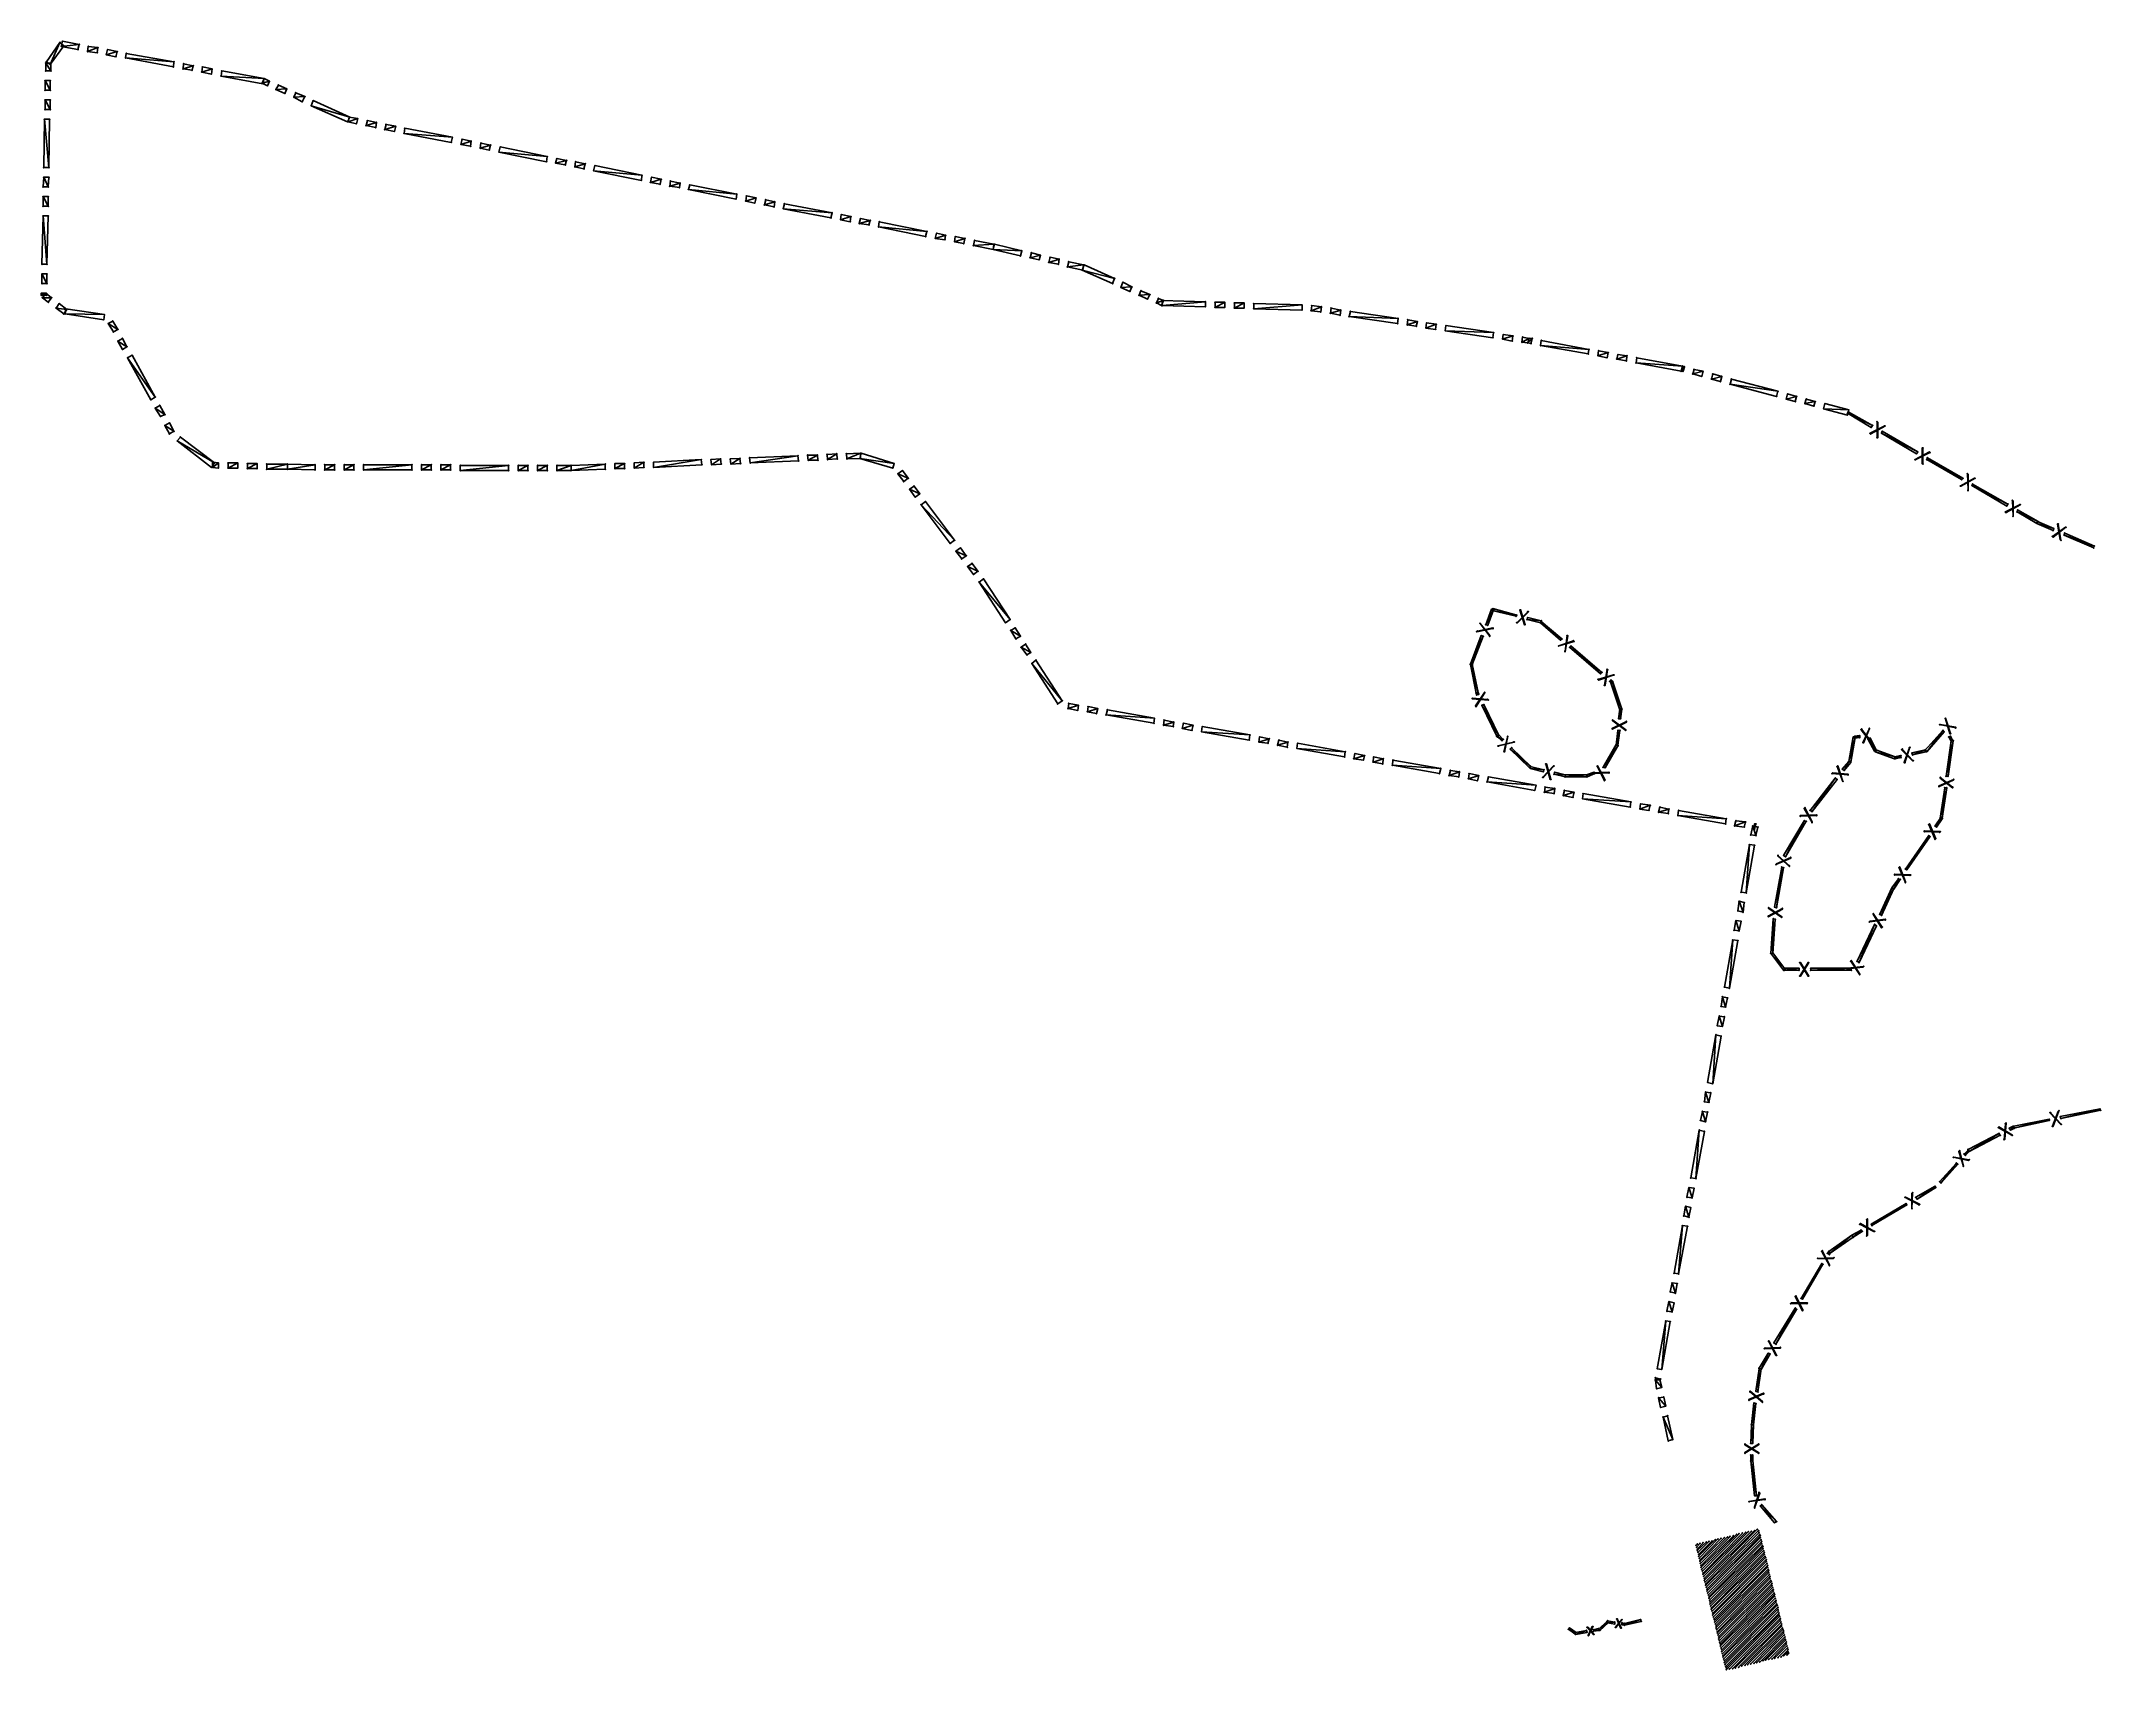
# Model space of a CAD drawing. Header units: feet. Extents: x 676 to 3871, y 242 to 2768.
import ezdxf

# ---------------------------------------------------------------- set-up
doc = ezdxf.new("R2010")
doc.units = ezdxf.units.FT
for name, color, linetype in [('BUFFER_BORING', 3, 'Continuous'), ('CLEARING_LIMITS', 4, 'Continuous'), ('SANITARY_CLEAR_ZONE', 6, 'Continuous'), ('STAKE_NODES', 2, 'Continuous')]:
    doc.layers.add(name, color=color, linetype=linetype)

msp = doc.modelspace()

# ---------------------------------------------------------------- linework, layer by layer
at = {"layer": 'BUFFER_BORING'}
for p, q in [((3250, 407), (3292, 448)), ((3251, 401), (3301, 450)), ((3251, 404), (3296, 449)), ((3252, 398), (3306, 452)), ((3253, 395), (3310, 453)), ((3254, 390), (3320, 455)), ((3254, 392), (3315, 454)), ((3255, 387), (3324, 456)), ((3256, 381), (3334, 458)), ((3256, 384), (3329, 457)), ((3257, 378), (3338, 460)), ((3258, 375), (3340, 458)), ((3258, 373), (3341, 455)), ((3259, 370), (3342, 452)), ((3260, 367), (3343, 450)), ((3243, 435), (3245, 437)), ((3244, 432), (3249, 438)), ((3245, 427), (3259, 440)), ((3245, 429), (3254, 439)), ((3246, 424), (3263, 441)), ((3247, 418), (3273, 444)), ((3247, 421), (3268, 442)), ((3248, 415), (3277, 445)), ((3249, 410), (3287, 447)), ((3249, 412), (3282, 446)), ((3260, 364), (3343, 447)), ((3261, 361), (3344, 444)), ((3262, 358), (3345, 441)), ((3263, 355), (3345, 438)), ((3263, 353), (3346, 435)), ((3264, 350), (3347, 433)), ((3265, 347), (3347, 430)), ((3265, 344), (3348, 427)), ((3266, 341), (3349, 424)), ((3267, 338), (3349, 421)), ((3267, 336), (3350, 418)), ((3268, 333), (3351, 416)), ((3269, 330), (3352, 413)), ((3269, 327), (3352, 410)), ((3270, 324), (3353, 407)), ((3271, 321), (3354, 404)), ((3272, 319), (3354, 401)), ((3272, 316), (3355, 398)), ((3273, 313), (3356, 396)), ((3274, 310), (3356, 393)), ((3274, 307), (3357, 390)), ((3275, 304), (3358, 387)), ((3276, 301), (3358, 384)), ((3276, 299), (3359, 381)), ((3277, 296), (3360, 379)), ((3278, 293), (3361, 376)), ((3278, 290), (3361, 373)), ((3279, 287), (3362, 370)), ((3280, 284), (3363, 367)), ((3281, 282), (3363, 364)), ((3281, 279), (3364, 361)), ((3282, 276), (3365, 359)), ((3283, 273), (3365, 356)), ((3283, 270), (3366, 353)), ((3284, 267), (3367, 350)), ((3285, 264), (3367, 347)), ((3285, 262), (3368, 344)), ((3286, 259), (3369, 342)), ((3287, 256), (3370, 339)), ((3287, 253), (3370, 336)), ((3288, 250), (3371, 333)), ((3289, 247), (3372, 330)), ((3290, 245), (3372, 327)), ((3290, 242), (3373, 325)), ((3295, 243), (3374, 322)), ((3300, 244), (3374, 319)), ((3304, 245), (3375, 316)), ((3309, 246), (3376, 313)), ((3314, 248), (3376, 310)), ((3319, 249), (3377, 307)), ((3323, 250), (3378, 305)), ((3328, 251), (3379, 302)), ((3333, 252), (3379, 299)), ((3337, 253), (3380, 296)), ((3342, 254), (3381, 293)), ((3347, 256), (3381, 290)), ((3351, 257), (3382, 288)), ((3356, 258), (3383, 285)), ((3361, 259), (3383, 282)), ((3365, 260), (3384, 279)), ((3370, 261), (3385, 276)), ((3375, 262), (3386, 273)), ((3379, 264), (3386, 270)), ((3384, 265), (3387, 268))]:
    msp.add_line(p, q, dxfattribs=at)
at = {"layer": 'CLEARING_LIMITS'}
msp.add_line((3480, 2196), (3478, 2188), dxfattribs=at)
for points in [[(684, 2736), (690, 2732), (705, 2766), (684, 2736)], [(690, 2732), (705, 2766), (711, 2761), (690, 2732)], [(709, 2768), (707, 2760), (735, 2763), (709, 2768)], [(707, 2760), (735, 2763), (733, 2755), (707, 2760)], [(749, 2760), (748, 2752), (764, 2758), (749, 2760)], [(748, 2752), (764, 2758), (763, 2750), (748, 2752)], [(779, 2755), (777, 2747), (794, 2752), (779, 2755)], [(777, 2747), (794, 2752), (792, 2744), (777, 2747)], [(808, 2749), (807, 2742), (882, 2736), (808, 2749)], [(683, 2722), (691, 2722), (683, 2734), (683, 2722)], [(691, 2722), (683, 2734), (691, 2734), (691, 2722)], [(807, 2742), (882, 2736), (881, 2728), (807, 2742)], [(897, 2733), (896, 2725), (912, 2730), (897, 2733)], [(896, 2725), (912, 2730), (910, 2723), (896, 2725)], [(926, 2728), (925, 2720), (941, 2725), (926, 2728)], [(925, 2720), (941, 2725), (940, 2717), (925, 2720)], [(956, 2722), (955, 2714), (1022, 2710), (956, 2722)], [(682, 2692), (690, 2692), (682, 2707), (682, 2692)], [(690, 2692), (682, 2707), (690, 2707), (690, 2692)], [(955, 2714), (1022, 2710), (1020, 2702), (955, 2714)], [(1022, 2710), (1019, 2703), (1030, 2706), (1022, 2710)], [(1019, 2703), (1030, 2706), (1027, 2699), (1019, 2703)], [(1044, 2700), (1040, 2693), (1057, 2694), (1044, 2700)], [(1040, 2693), (1057, 2694), (1054, 2687), (1040, 2693)], [(1071, 2688), (1068, 2681), (1085, 2682), (1071, 2688)], [(682, 2662), (690, 2662), (682, 2677), (682, 2662)], [(690, 2662), (682, 2677), (690, 2677), (690, 2662)], [(1068, 2681), (1085, 2682), (1081, 2674), (1068, 2681)], [(1098, 2676), (1095, 2668), (1155, 2650), (1098, 2676)], [(1095, 2668), (1155, 2650), (1151, 2643), (1095, 2668)], [(680, 2572), (688, 2572), (681, 2647), (680, 2572)], [(688, 2572), (681, 2647), (689, 2647), (688, 2572)], [(1154, 2650), (1152, 2643), (1167, 2648), (1154, 2650)], [(1152, 2643), (1167, 2648), (1165, 2640), (1152, 2643)], [(1182, 2645), (1180, 2637), (1196, 2642), (1182, 2645)], [(1180, 2637), (1196, 2642), (1195, 2634), (1180, 2637)], [(1211, 2639), (1209, 2631), (1226, 2636), (1211, 2639)], [(1209, 2631), (1226, 2636), (1224, 2628), (1209, 2631)], [(1240, 2633), (1239, 2625), (1314, 2619), (1240, 2633)], [(1239, 2625), (1314, 2619), (1312, 2611), (1239, 2625)], [(1329, 2616), (1327, 2608), (1343, 2613), (1329, 2616)], [(1327, 2608), (1343, 2613), (1342, 2605), (1327, 2608)], [(1358, 2610), (1357, 2602), (1373, 2607), (1358, 2610)], [(1357, 2602), (1373, 2607), (1371, 2599), (1357, 2602)], [(1388, 2604), (1386, 2596), (1461, 2589), (1388, 2604)], [(1386, 2596), (1461, 2589), (1460, 2581), (1386, 2596)], [(679, 2542), (687, 2542), (680, 2557), (679, 2542)], [(687, 2542), (680, 2557), (688, 2557), (687, 2542)], [(1476, 2586), (1474, 2579), (1491, 2583), (1476, 2586)], [(1474, 2579), (1491, 2583), (1489, 2576), (1474, 2579)], [(1505, 2581), (1504, 2573), (1520, 2578), (1505, 2581)], [(1504, 2573), (1520, 2578), (1518, 2570), (1504, 2573)], [(1535, 2575), (1533, 2567), (1608, 2560), (1535, 2575)], [(1533, 2567), (1608, 2560), (1607, 2552), (1533, 2567)], [(1623, 2557), (1621, 2549), (1638, 2554), (1623, 2557)], [(679, 2512), (687, 2512), (679, 2527), (679, 2512)], [(687, 2512), (679, 2527), (687, 2527), (687, 2512)], [(1621, 2549), (1638, 2554), (1636, 2546), (1621, 2549)], [(1652, 2551), (1651, 2543), (1667, 2548), (1652, 2551)], [(1651, 2543), (1667, 2548), (1666, 2541), (1651, 2543)], [(1682, 2545), (1680, 2538), (1755, 2531), (1682, 2545)], [(1680, 2538), (1755, 2531), (1754, 2523), (1680, 2538)], [(1770, 2528), (1769, 2520), (1785, 2525), (1770, 2528)], [(1769, 2520), (1785, 2525), (1783, 2517), (1769, 2520)], [(677, 2422), (685, 2422), (679, 2497), (677, 2422)], [(685, 2422), (679, 2497), (687, 2497), (685, 2422)], [(1800, 2522), (1798, 2514), (1814, 2519), (1800, 2522)], [(1798, 2514), (1814, 2519), (1813, 2511), (1798, 2514)], [(1829, 2516), (1827, 2508), (1903, 2502), (1829, 2516)], [(1827, 2508), (1903, 2502), (1901, 2494), (1827, 2508)], [(1917, 2499), (1916, 2491), (1932, 2496), (1917, 2499)], [(1916, 2491), (1932, 2496), (1931, 2488), (1916, 2491)], [(1947, 2493), (1945, 2485), (1962, 2490), (1947, 2493)], [(1945, 2485), (1962, 2490), (1960, 2483), (1945, 2485)], [(1976, 2488), (1975, 2480), (2050, 2473), (1976, 2488)], [(1975, 2480), (2050, 2473), (2048, 2465), (1975, 2480)], [(2065, 2470), (2063, 2462), (2079, 2467), (2065, 2470)], [(2063, 2462), (2079, 2467), (2078, 2460), (2063, 2462)], [(2094, 2465), (2093, 2457), (2109, 2462), (2094, 2465)], [(2093, 2457), (2109, 2462), (2107, 2454), (2093, 2457)], [(2124, 2459), (2122, 2451), (2154, 2453), (2124, 2459)], [(2122, 2451), (2154, 2453), (2153, 2445), (2122, 2451)], [(2155, 2453), (2153, 2445), (2197, 2443), (2155, 2453)], [(2153, 2445), (2197, 2443), (2195, 2435), (2153, 2445)], [(2212, 2440), (2210, 2432), (2226, 2436), (2212, 2440)], [(2210, 2432), (2226, 2436), (2224, 2429), (2210, 2432)], [(2241, 2433), (2239, 2425), (2255, 2430), (2241, 2433)], [(2239, 2425), (2255, 2430), (2254, 2422), (2239, 2425)], [(677, 2392), (685, 2392), (677, 2407), (677, 2392)], [(685, 2392), (677, 2407), (685, 2407), (685, 2392)], [(2270, 2426), (2268, 2418), (2293, 2421), (2270, 2426)], [(2268, 2418), (2293, 2421), (2292, 2413), (2268, 2418)], [(2294, 2421), (2291, 2413), (2341, 2400), (2294, 2421)], [(2291, 2413), (2341, 2400), (2338, 2392), (2291, 2413)], [(676, 2374), (684, 2374), (676, 2377), (676, 2374)], [(684, 2374), (676, 2377), (684, 2377), (684, 2374)], [(692, 2370), (678, 2370), (683, 2377), (692, 2370)], [(687, 2363), (692, 2370), (678, 2370), (687, 2363)], [(2354, 2394), (2351, 2386), (2368, 2387), (2354, 2394)], [(2351, 2386), (2368, 2387), (2365, 2380), (2351, 2386)], [(2382, 2381), (2379, 2374), (2396, 2375), (2382, 2381)], [(2379, 2374), (2396, 2375), (2392, 2368), (2379, 2374)], [(2409, 2369), (2406, 2362), (2417, 2366), (2409, 2369)], [(2406, 2362), (2417, 2366), (2414, 2358), (2406, 2362)], [(2415, 2366), (2415, 2358), (2482, 2364), (2415, 2366)], [(716, 2352), (699, 2354), (704, 2361), (716, 2352)], [(711, 2345), (716, 2352), (699, 2354), (711, 2345)], [(774, 2344), (713, 2345), (714, 2353), (774, 2344)], [(773, 2336), (774, 2344), (713, 2345), (773, 2336)], [(795, 2321), (780, 2330), (787, 2334), (795, 2321)], [(2415, 2358), (2482, 2364), (2482, 2356), (2415, 2358)], [(2497, 2363), (2497, 2355), (2512, 2363), (2497, 2363)], [(2497, 2355), (2512, 2363), (2512, 2355), (2497, 2355)], [(2527, 2362), (2527, 2354), (2542, 2362), (2527, 2362)], [(2527, 2354), (2542, 2362), (2542, 2354), (2527, 2354)], [(2557, 2361), (2557, 2353), (2632, 2359), (2557, 2361)], [(2557, 2353), (2632, 2359), (2632, 2351), (2557, 2353)], [(2647, 2358), (2646, 2350), (2662, 2356), (2647, 2358)], [(2646, 2350), (2662, 2356), (2661, 2348), (2646, 2350)], [(2677, 2354), (2676, 2346), (2692, 2351), (2677, 2354)], [(2676, 2346), (2692, 2351), (2691, 2343), (2676, 2346)], [(2707, 2349), (2705, 2341), (2781, 2338), (2707, 2349)], [(2705, 2341), (2781, 2338), (2780, 2330), (2705, 2341)], [(2796, 2336), (2795, 2328), (2811, 2333), (2796, 2336)], [(2795, 2328), (2811, 2333), (2809, 2326), (2795, 2328)], [(788, 2317), (795, 2321), (780, 2330), (788, 2317)], [(809, 2294), (795, 2303), (802, 2307), (809, 2294)], [(802, 2290), (809, 2294), (795, 2303), (802, 2290)], [(2825, 2331), (2824, 2323), (2840, 2329), (2825, 2331)], [(2824, 2323), (2840, 2329), (2839, 2321), (2824, 2323)], [(2855, 2327), (2854, 2319), (2929, 2316), (2855, 2327)], [(2854, 2319), (2929, 2316), (2928, 2308), (2854, 2319)], [(2944, 2313), (2943, 2306), (2959, 2311), (2944, 2313)], [(2943, 2306), (2959, 2311), (2958, 2303), (2943, 2306)], [(2974, 2309), (2973, 2301), (2984, 2307), (2974, 2309)], [(2973, 2301), (2984, 2307), (2982, 2300), (2973, 2301)], [(2984, 2307), (2982, 2300), (2989, 2307), (2984, 2307)], [(2982, 2300), (2989, 2307), (2987, 2299), (2982, 2300)], [(3003, 2304), (3002, 2296), (3077, 2290), (3003, 2304)], [(853, 2216), (810, 2277), (817, 2281), (853, 2216)], [(846, 2212), (853, 2216), (810, 2277), (846, 2212)], [(3002, 2296), (3077, 2290), (3076, 2283), (3002, 2296)], [(3092, 2288), (3091, 2280), (3107, 2285), (3092, 2288)], [(3091, 2280), (3107, 2285), (3105, 2277), (3091, 2280)], [(3122, 2282), (3120, 2275), (3136, 2280), (3122, 2282)], [(3120, 2275), (3136, 2280), (3135, 2272), (3120, 2275)], [(3151, 2277), (3150, 2269), (3222, 2264), (3151, 2277)], [(3150, 2269), (3222, 2264), (3220, 2256), (3150, 2269)], [(3222, 2264), (3220, 2256), (3225, 2263), (3222, 2264)], [(3220, 2256), (3225, 2263), (3223, 2256), (3220, 2256)], [(3240, 2259), (3238, 2252), (3254, 2256), (3240, 2259)], [(3238, 2252), (3254, 2256), (3252, 2248), (3238, 2252)], [(3269, 2252), (3267, 2244), (3283, 2248), (3269, 2252)], [(3267, 2244), (3283, 2248), (3281, 2240), (3267, 2244)], [(3298, 2244), (3296, 2236), (3370, 2225), (3298, 2244)], [(3296, 2236), (3370, 2225), (3368, 2217), (3296, 2236)], [(3385, 2221), (3383, 2213), (3399, 2217), (3385, 2221)], [(3383, 2213), (3399, 2217), (3397, 2209), (3383, 2213)], [(3414, 2213), (3412, 2206), (3428, 2209), (3414, 2213)], [(3412, 2206), (3428, 2209), (3426, 2202), (3412, 2206)], [(3443, 2206), (3441, 2198), (3480, 2196), (3443, 2206)], [(868, 2189), (853, 2199), (860, 2203), (868, 2189)], [(861, 2186), (868, 2189), (853, 2199), (861, 2186)], [(882, 2163), (868, 2172), (875, 2176), (882, 2163)], [(3441, 2198), (3480, 2196), (3478, 2188), (3441, 2198)], [(875, 2159), (882, 2163), (868, 2172), (875, 2159)], [(945, 2114), (887, 2148), (892, 2154), (945, 2114)], [(940, 2107), (945, 2114), (887, 2148), (940, 2107)], [(951, 2114), (942, 2107), (942, 2115), (951, 2114)], [(951, 2106), (951, 2114), (942, 2107), (951, 2106)], [(981, 2106), (981, 2114), (966, 2106), (981, 2106)], [(981, 2114), (966, 2106), (966, 2114), (981, 2114)], [(1011, 2105), (1011, 2113), (996, 2105), (1011, 2105)], [(1011, 2113), (996, 2105), (996, 2113), (1011, 2113)], [(1058, 2104), (1058, 2112), (1026, 2104), (1058, 2104)], [(1058, 2112), (1026, 2104), (1026, 2112), (1058, 2112)], [(1101, 2111), (1058, 2104), (1058, 2112), (1101, 2111)], [(1101, 2103), (1101, 2111), (1058, 2104), (1101, 2103)], [(1131, 2103), (1131, 2111), (1116, 2103), (1131, 2103)], [(1131, 2111), (1116, 2103), (1116, 2111), (1131, 2111)], [(1161, 2103), (1161, 2111), (1146, 2103), (1161, 2103)], [(1161, 2111), (1146, 2103), (1146, 2111), (1161, 2111)], [(1251, 2103), (1251, 2111), (1176, 2103), (1251, 2103)], [(1251, 2111), (1176, 2103), (1176, 2111), (1251, 2111)], [(1281, 2103), (1281, 2111), (1266, 2103), (1281, 2103)], [(1281, 2111), (1266, 2103), (1266, 2111), (1281, 2111)], [(1311, 2103), (1311, 2111), (1296, 2103), (1311, 2103)], [(1311, 2111), (1296, 2103), (1296, 2111), (1311, 2111)], [(1401, 2102), (1401, 2110), (1326, 2102), (1401, 2102)], [(1401, 2110), (1326, 2102), (1326, 2110), (1401, 2110)], [(1431, 2102), (1431, 2110), (1416, 2102), (1431, 2102)], [(1431, 2110), (1416, 2102), (1416, 2110), (1431, 2110)], [(1461, 2102), (1461, 2110), (1446, 2102), (1461, 2102)], [(1461, 2110), (1446, 2102), (1446, 2110), (1461, 2110)], [(1498, 2102), (1498, 2110), (1476, 2102), (1498, 2102)], [(1498, 2110), (1476, 2102), (1476, 2110), (1498, 2110)], [(1551, 2104), (1551, 2112), (1498, 2102), (1551, 2104)], [(1551, 2112), (1498, 2102), (1498, 2110), (1551, 2112)], [(1581, 2105), (1581, 2113), (1566, 2105), (1581, 2105)], [(1581, 2113), (1566, 2105), (1566, 2113), (1581, 2113)], [(1611, 2107), (1611, 2115), (1596, 2106), (1611, 2107)], [(1611, 2115), (1596, 2106), (1596, 2114), (1611, 2115)], [(1701, 2111), (1700, 2119), (1626, 2107), (1701, 2111)], [(1700, 2119), (1626, 2107), (1626, 2115), (1700, 2119)], [(1730, 2120), (1716, 2111), (1715, 2119), (1730, 2120)], [(1731, 2112), (1730, 2120), (1716, 2111), (1731, 2112)], [(1760, 2121), (1746, 2112), (1745, 2120), (1760, 2121)], [(1761, 2113), (1760, 2121), (1746, 2112), (1761, 2113)], [(1850, 2125), (1776, 2114), (1775, 2122), (1850, 2125)], [(1851, 2117), (1850, 2125), (1776, 2114), (1851, 2117)], [(1880, 2126), (1866, 2118), (1865, 2126), (1880, 2126)], [(1881, 2118), (1880, 2126), (1866, 2118), (1881, 2118)], [(1910, 2128), (1896, 2119), (1895, 2127), (1910, 2128)], [(1911, 2120), (1910, 2128), (1896, 2119), (1911, 2120)], [(1947, 2129), (1926, 2120), (1925, 2128), (1947, 2129)], [(1947, 2121), (1947, 2129), (1926, 2120), (1947, 2121)], [(1999, 2113), (1946, 2121), (1948, 2129), (1999, 2113)], [(1997, 2106), (1999, 2113), (1946, 2121), (1997, 2106)], [(2021, 2090), (2005, 2097), (2012, 2102), (2021, 2090)], [(2014, 2085), (2021, 2090), (2005, 2097), (2014, 2085)], [(2039, 2066), (2023, 2073), (2030, 2078), (2039, 2066)], [(2032, 2061), (2039, 2066), (2023, 2073), (2032, 2061)], [(2093, 1994), (2041, 2049), (2048, 2054), (2093, 1994)], [(2086, 1989), (2093, 1994), (2041, 2049), (2086, 1989)], [(2111, 1970), (2095, 1977), (2102, 1982), (2111, 1970)], [(2104, 1965), (2111, 1970), (2095, 1977), (2104, 1965)], [(2129, 1946), (2113, 1953), (2120, 1958), (2129, 1946)], [(2122, 1941), (2129, 1946), (2113, 1953), (2122, 1941)], [(2179, 1871), (2131, 1929), (2138, 1934), (2179, 1871)], [(2172, 1866), (2179, 1871), (2131, 1929), (2172, 1866)], [(2195, 1845), (2180, 1854), (2187, 1858), (2195, 1845)], [(2188, 1841), (2195, 1845), (2180, 1854), (2188, 1841)], [(2211, 1820), (2196, 1828), (2203, 1833), (2211, 1820)], [(2205, 1816), (2211, 1820), (2196, 1828), (2205, 1816)], [(2260, 1745), (2213, 1803), (2219, 1808), (2260, 1745)], [(2253, 1740), (2260, 1745), (2213, 1803), (2253, 1740)], [(2285, 1738), (2269, 1733), (2270, 1741), (2285, 1738)], [(2284, 1730), (2285, 1738), (2269, 1733), (2284, 1730)], [(2315, 1733), (2299, 1728), (2300, 1736), (2315, 1733)], [(2313, 1725), (2315, 1733), (2299, 1728), (2313, 1725)], [(2403, 1718), (2328, 1723), (2330, 1731), (2403, 1718)], [(2402, 1710), (2403, 1718), (2328, 1723), (2402, 1710)], [(2433, 1712), (2417, 1707), (2418, 1715), (2433, 1712)], [(2432, 1705), (2433, 1712), (2417, 1707), (2432, 1705)], [(2463, 1707), (2446, 1702), (2448, 1710), (2463, 1707)], [(2461, 1699), (2463, 1707), (2446, 1702), (2461, 1699)], [(2551, 1692), (2476, 1697), (2477, 1705), (2551, 1692)], [(2550, 1684), (2551, 1692), (2476, 1697), (2550, 1684)], [(2581, 1686), (2565, 1681), (2566, 1689), (2581, 1686)], [(2579, 1679), (2581, 1686), (2565, 1681), (2579, 1679)], [(2610, 1681), (2594, 1676), (2596, 1684), (2610, 1681)], [(2609, 1673), (2610, 1681), (2594, 1676), (2609, 1673)], [(2699, 1666), (2624, 1671), (2625, 1679), (2699, 1666)], [(2698, 1658), (2699, 1666), (2624, 1671), (2698, 1658)], [(2729, 1660), (2712, 1655), (2714, 1663), (2729, 1660)], [(2727, 1653), (2729, 1660), (2712, 1655), (2727, 1653)], [(2758, 1655), (2742, 1650), (2743, 1658), (2758, 1655)], [(2757, 1647), (2758, 1655), (2742, 1650), (2757, 1647)], [(2847, 1640), (2772, 1645), (2773, 1653), (2847, 1640)], [(2845, 1632), (2847, 1640), (2772, 1645), (2845, 1632)], [(2876, 1635), (2860, 1629), (2862, 1637), (2876, 1635)], [(2875, 1627), (2876, 1635), (2860, 1629), (2875, 1627)], [(2906, 1629), (2890, 1624), (2891, 1632), (2906, 1629)], [(2904, 1621), (2906, 1629), (2890, 1624), (2904, 1621)], [(2995, 1614), (2919, 1619), (2921, 1627), (2995, 1614)], [(2993, 1606), (2995, 1614), (2919, 1619), (2993, 1606)], [(3024, 1609), (3008, 1603), (3009, 1611), (3024, 1609)], [(3023, 1601), (3024, 1609), (3008, 1603), (3023, 1601)], [(3054, 1603), (3037, 1598), (3039, 1606), (3054, 1603)], [(3052, 1595), (3054, 1603), (3037, 1598), (3052, 1595)], [(3142, 1588), (3067, 1593), (3068, 1601), (3142, 1588)], [(3141, 1580), (3142, 1588), (3067, 1593), (3141, 1580)], [(3172, 1583), (3156, 1577), (3157, 1585), (3172, 1583)], [(3170, 1575), (3172, 1583), (3156, 1577), (3170, 1575)], [(3201, 1577), (3185, 1572), (3187, 1580), (3201, 1577)], [(3200, 1570), (3201, 1577), (3185, 1572), (3200, 1570)], [(3290, 1562), (3215, 1567), (3216, 1575), (3290, 1562)], [(3289, 1554), (3290, 1562), (3215, 1567), (3289, 1554)], [(3320, 1557), (3303, 1551), (3305, 1559), (3320, 1557)], [(3318, 1549), (3320, 1557), (3303, 1551), (3318, 1549)], [(3328, 1537), (3336, 1536), (3331, 1551), (3328, 1537)], [(3336, 1536), (3331, 1551), (3339, 1549), (3336, 1536)], [(3334, 1546), (3336, 1554), (3333, 1546), (3334, 1546)], [(3336, 1554), (3333, 1546), (3334, 1554), (3336, 1554)], [(3313, 1448), (3321, 1447), (3326, 1522), (3313, 1448)], [(3321, 1447), (3326, 1522), (3334, 1521), (3321, 1447)], [(3308, 1419), (3316, 1417), (3310, 1434), (3308, 1419)], [(3316, 1417), (3310, 1434), (3318, 1432), (3316, 1417)], [(3287, 1301), (3295, 1299), (3300, 1374), (3287, 1301)], [(3295, 1299), (3300, 1374), (3308, 1373), (3295, 1299)], [(3302, 1389), (3310, 1388), (3305, 1404), (3302, 1389)], [(3310, 1388), (3305, 1404), (3313, 1403), (3310, 1388)], [(3282, 1271), (3289, 1270), (3284, 1286), (3282, 1271)], [(3289, 1270), (3284, 1286), (3292, 1284), (3289, 1270)], [(3276, 1241), (3284, 1240), (3279, 1256), (3276, 1241)], [(3284, 1240), (3279, 1256), (3287, 1255), (3284, 1240)], [(3261, 1153), (3269, 1151), (3274, 1227), (3261, 1153)], [(3269, 1151), (3274, 1227), (3282, 1225), (3269, 1151)], [(3256, 1123), (3263, 1122), (3258, 1138), (3256, 1123)], [(3263, 1122), (3258, 1138), (3266, 1137), (3263, 1122)], [(3250, 1094), (3258, 1092), (3253, 1108), (3250, 1094)], [(3258, 1092), (3253, 1108), (3261, 1107), (3258, 1092)], [(3235, 1005), (3243, 1004), (3248, 1079), (3235, 1005)], [(3243, 1004), (3248, 1079), (3256, 1077), (3243, 1004)], [(3224, 946), (3232, 944), (3227, 961), (3224, 946)], [(3232, 944), (3227, 961), (3235, 959), (3232, 944)], [(3229, 975), (3237, 974), (3232, 990), (3229, 975)], [(3237, 974), (3232, 990), (3240, 989), (3237, 974)], [(3209, 857), (3216, 856), (3222, 931), (3209, 857)], [(3216, 856), (3222, 931), (3230, 930), (3216, 856)], [(3203, 828), (3211, 826), (3206, 842), (3203, 828)], [(3211, 826), (3206, 842), (3214, 841), (3211, 826)], [(3198, 798), (3206, 797), (3201, 813), (3198, 798)], [(3206, 797), (3201, 813), (3209, 811), (3206, 797)], [(3183, 709), (3190, 708), (3196, 783), (3183, 709)], [(3190, 708), (3196, 783), (3203, 782), (3190, 708)], [(3180, 692), (3187, 691), (3180, 695), (3180, 692)], [(3187, 691), (3180, 695), (3188, 693), (3187, 691)], [(3190, 680), (3180, 691), (3187, 692), (3190, 680)], [(3182, 678), (3190, 680), (3180, 691), (3182, 678)], [(3196, 651), (3185, 664), (3193, 665), (3196, 651)], [(3188, 649), (3196, 651), (3185, 664), (3188, 649)], [(3207, 599), (3192, 634), (3199, 636), (3207, 599)], [(3200, 597), (3207, 599), (3192, 634), (3200, 597)]]:
    msp.add_lwpolyline(points, dxfattribs=at)
at = {"layer": 'SANITARY_CLEAR_ZONE'}
for p, q in [((2893, 1801), (2896, 1802)), ((3531, 1412), (3528, 1414)), ((3713, 1074), (3715, 1071)), ((3157, 320), (3158, 317))]:
    msp.add_line(p, q, dxfattribs=at)
for points in [[(3479, 2193), (3478, 2191), (3517, 2172), (3479, 2193)], [(3478, 2191), (3517, 2172), (3515, 2169), (3478, 2191)], [(3525, 2153), (3524, 2153), (3524, 2178), (3525, 2177), (3525, 2153)], [(3513, 2160), (3535, 2171), (3536, 2171), (3514, 2159), (3513, 2160)], [(3532, 2163), (3531, 2160), (3587, 2131), (3532, 2163)], [(3531, 2160), (3587, 2131), (3585, 2128), (3531, 2160)], [(3583, 2119), (3605, 2131), (3606, 2130), (3584, 2119), (3583, 2119)], [(3595, 2112), (3594, 2113), (3594, 2137), (3595, 2137), (3595, 2112)], [(3602, 2122), (3601, 2119), (3657, 2090), (3602, 2122)], [(3601, 2119), (3657, 2090), (3655, 2088), (3601, 2119)], [(3653, 2078), (3675, 2090), (3676, 2090), (3654, 2078), (3653, 2078)], [(3665, 2071), (3665, 2072), (3664, 2097), (3665, 2096), (3665, 2071)], [(3672, 2081), (3671, 2079), (3727, 2050), (3672, 2081)], [(3671, 2079), (3727, 2050), (3725, 2047), (3671, 2079)], [(3723, 2038), (3745, 2049), (3746, 2049), (3724, 2037), (3723, 2038)], [(3735, 2031), (3735, 2055), (3734, 2056), (3735, 2031)], [(3742, 2041), (3741, 2038), (3774, 2023), (3742, 2041)], [(3741, 2038), (3774, 2023), (3772, 2020), (3741, 2038)], [(3773, 2023), (3772, 2020), (3798, 2012), (3773, 2023)], [(3772, 2020), (3798, 2012), (3797, 2009), (3772, 2020)], [(3796, 2000), (3816, 2014), (3817, 2014), (3797, 1999), (3796, 2000)], [(3809, 1994), (3808, 1995), (3804, 2019), (3805, 2019), (3809, 1994)], [(3815, 2005), (3814, 2002), (3861, 1985), (3815, 2005)], [(3860, 1982), (3814, 2002), (3861, 1985)], [(2917, 1863), (2920, 1862), (2926, 1887), (2917, 1863)], [(2920, 1862), (2926, 1887), (2929, 1886), (2920, 1862)], [(2928, 1888), (2927, 1885), (2965, 1878), (2928, 1888)], [(2978, 1863), (2977, 1863), (2970, 1886), (2971, 1886), (2978, 1863)], [(2928, 1858), (2928, 1857), (2903, 1852), (2904, 1853), (2928, 1858)], [(2923, 1845), (2923, 1846), (2908, 1865), (2923, 1845)], [(2927, 1885), (2965, 1878), (2964, 1876), (2927, 1885)], [(2965, 1866), (2982, 1883), (2983, 1883), (2966, 1866), (2965, 1866)], [(2982, 1874), (2981, 1871), (3003, 1869), (2982, 1874)], [(2981, 1871), (3003, 1869), (3002, 1866), (2981, 1871)], [(3003, 1868), (3002, 1866), (3035, 1841), (3003, 1868)], [(3002, 1866), (3035, 1841), (3033, 1839), (3002, 1866)], [(2893, 1802), (2896, 1801), (2910, 1846), (2893, 1802)], [(2896, 1801), (2910, 1846), (2913, 1845), (2896, 1801)], [(3054, 1837), (3053, 1838), (3030, 1830), (3054, 1837)], [(3040, 1821), (3040, 1822), (3043, 1846), (3044, 1846), (3040, 1821)], [(3049, 1830), (3047, 1828), (3097, 1789), (3049, 1830)], [(3047, 1828), (3097, 1789), (3095, 1787), (3047, 1828)], [(2905, 1758), (2893, 1801), (2896, 1802), (2905, 1758)], [(2902, 1757), (2905, 1758), (2893, 1801), (2902, 1757)], [(3102, 1769), (3101, 1769), (3105, 1794), (3106, 1793), (3102, 1769)], [(2915, 1758), (2915, 1757), (2902, 1736), (2901, 1737), (2915, 1758)], [(2906, 1755), (2902, 1757), (2905, 1758), (2906, 1755)], [(3091, 1778), (3115, 1785), (3116, 1785), (3092, 1777), (3091, 1778)], [(3111, 1777), (3109, 1775), (3114, 1775), (3111, 1777)], [(3109, 1775), (3114, 1775), (3112, 1772), (3109, 1775)], [(3114, 1774), (3111, 1773), (3128, 1732), (3114, 1774)], [(3111, 1773), (3128, 1732), (3125, 1731), (3111, 1773)], [(2921, 1746), (2896, 1748), (2896, 1749), (2920, 1747), (2921, 1746)], [(2903, 1754), (2906, 1755), (2902, 1757), (2903, 1754)], [(2937, 1691), (2911, 1738), (2914, 1739), (2937, 1691)], [(2934, 1690), (2937, 1691), (2911, 1738), (2934, 1690)], [(3125, 1732), (3126, 1717), (3123, 1717), (3125, 1732)], [(3128, 1732), (3125, 1732), (3126, 1717), (3128, 1732)], [(3113, 1701), (3113, 1702), (3135, 1713), (3135, 1712), (3113, 1701)], [(3114, 1715), (3134, 1700), (3134, 1699), (3114, 1714), (3114, 1715)], [(3122, 1699), (3122, 1676), (3119, 1676), (3122, 1699)], [(3125, 1699), (3122, 1699), (3122, 1676), (3125, 1699)], [(3515, 1682), (3514, 1681), (3499, 1700), (3500, 1701), (3515, 1682)], [(3502, 1680), (3503, 1680), (3512, 1702), (3502, 1680)], [(3598, 1668), (3601, 1666), (3626, 1699), (3598, 1668)], [(3601, 1666), (3626, 1699), (3628, 1697), (3601, 1666)], [(3646, 1704), (3646, 1703), (3621, 1708), (3622, 1708), (3646, 1704)], [(3637, 1694), (3630, 1717), (3630, 1718), (3638, 1694), (3637, 1694)], [(2944, 1685), (2935, 1689), (2937, 1692), (2944, 1685)], [(2942, 1683), (2944, 1685), (2935, 1689), (2942, 1683)], [(2961, 1681), (2937, 1675), (2936, 1675), (2960, 1681), (2961, 1681)], [(2951, 1690), (2945, 1666), (2946, 1666), (2951, 1690)], [(2987, 1643), (2955, 1670), (2957, 1672), (2987, 1643)], [(2985, 1641), (2987, 1643), (2955, 1670), (2985, 1641)], [(3119, 1677), (3102, 1641), (3099, 1642), (3119, 1677)], [(3122, 1675), (3119, 1677), (3102, 1641), (3122, 1675)], [(3480, 1651), (3483, 1650), (3487, 1689), (3480, 1651)], [(3483, 1650), (3487, 1689), (3490, 1688), (3483, 1650)], [(3489, 1690), (3489, 1687), (3497, 1691), (3489, 1690)], [(3489, 1687), (3497, 1691), (3497, 1688), (3489, 1687)], [(3513, 1687), (3510, 1685), (3523, 1668), (3513, 1687)], [(3510, 1685), (3523, 1668), (3520, 1667), (3510, 1685)], [(3522, 1669), (3521, 1666), (3552, 1658), (3522, 1669)], [(3521, 1666), (3552, 1658), (3551, 1655), (3521, 1666)], [(3580, 1652), (3579, 1652), (3562, 1669), (3563, 1670), (3580, 1652)], [(3566, 1649), (3574, 1672), (3575, 1673), (3567, 1649), (3566, 1649)], [(3578, 1664), (3579, 1661), (3599, 1669), (3578, 1664)], [(3579, 1661), (3599, 1669), (3600, 1666), (3579, 1661)], [(3639, 1683), (3634, 1628), (3631, 1628), (3639, 1683)], [(3642, 1683), (3639, 1683), (3634, 1628), (3642, 1683)], [(3638, 1690), (3635, 1689), (3641, 1684), (3638, 1690)], [(3635, 1689), (3641, 1684), (3639, 1682), (3635, 1689)], [(3007, 1638), (2986, 1640), (2986, 1643), (3007, 1638)], [(3006, 1635), (3007, 1638), (2986, 1640), (3006, 1635)], [(3023, 1644), (3006, 1626), (3005, 1626), (3022, 1644), (3023, 1644)], [(3010, 1647), (3011, 1647), (3018, 1623), (3017, 1623), (3010, 1647)], [(3040, 1630), (3023, 1631), (3024, 1634), (3040, 1630)], [(3040, 1627), (3040, 1630), (3023, 1631), (3040, 1627)], [(3074, 1627), (3074, 1630), (3040, 1627), (3074, 1627)], [(3074, 1630), (3040, 1627), (3040, 1630), (3074, 1630)], [(3085, 1634), (3074, 1627), (3073, 1630), (3085, 1634)], [(3086, 1632), (3085, 1634), (3074, 1627), (3086, 1632)], [(3083, 1632), (3084, 1633), (3108, 1634), (3108, 1633), (3083, 1632)], [(3090, 1644), (3102, 1622), (3101, 1621), (3090, 1643), (3090, 1644)], [(3479, 1631), (3479, 1630), (3454, 1632), (3455, 1633), (3479, 1631)], [(3463, 1644), (3462, 1643), (3471, 1620), (3463, 1644)], [(3470, 1639), (3473, 1637), (3480, 1651), (3470, 1639)], [(3473, 1637), (3480, 1651), (3483, 1649), (3473, 1637)], [(3551, 1658), (3552, 1655), (3561, 1660), (3551, 1658)], [(3552, 1655), (3561, 1660), (3561, 1657), (3552, 1655)], [(3420, 1575), (3423, 1573), (3459, 1625), (3420, 1575)], [(3423, 1573), (3459, 1625), (3462, 1623), (3423, 1573)], [(3620, 1612), (3620, 1613), (3643, 1623), (3642, 1622), (3620, 1612)], [(3622, 1626), (3641, 1611), (3641, 1610), (3622, 1625), (3622, 1626)], [(3629, 1610), (3625, 1563), (3622, 1563), (3629, 1610)], [(3632, 1610), (3629, 1610), (3625, 1563), (3632, 1610)], [(3430, 1568), (3430, 1567), (3405, 1566), (3405, 1567), (3430, 1568)], [(3423, 1556), (3411, 1578), (3412, 1579), (3423, 1557), (3423, 1556)], [(3379, 1505), (3382, 1503), (3411, 1559), (3379, 1505)], [(3382, 1503), (3411, 1559), (3414, 1558), (3382, 1503)], [(3604, 1536), (3570, 1483), (3568, 1484), (3604, 1536)], [(3606, 1534), (3604, 1536), (3570, 1483), (3606, 1534)], [(3597, 1542), (3597, 1543), (3622, 1542), (3621, 1541), (3597, 1542)], [(3605, 1554), (3615, 1531), (3614, 1530), (3604, 1553), (3605, 1554)], [(3623, 1564), (3616, 1549), (3614, 1551), (3623, 1564)], [(3625, 1562), (3623, 1564), (3616, 1549), (3625, 1562)], [(3390, 1502), (3390, 1501), (3367, 1491), (3368, 1492), (3390, 1502)], [(3388, 1488), (3370, 1504), (3370, 1505), (3388, 1489), (3388, 1488)], [(3365, 1425), (3368, 1424), (3376, 1487), (3365, 1425)], [(3368, 1424), (3376, 1487), (3379, 1486), (3368, 1424)], [(3551, 1475), (3551, 1476), (3576, 1475), (3575, 1474), (3551, 1475)], [(3559, 1487), (3568, 1464), (3568, 1463), (3558, 1486), (3559, 1487)], [(3547, 1455), (3531, 1412), (3528, 1414), (3547, 1455)], [(3550, 1454), (3547, 1455), (3531, 1412), (3550, 1454)], [(3557, 1469), (3550, 1453), (3547, 1455), (3557, 1469)], [(3560, 1468), (3557, 1469), (3550, 1453), (3560, 1468)], [(3377, 1423), (3377, 1422), (3355, 1410), (3355, 1411), (3377, 1423)], [(3376, 1409), (3356, 1423), (3356, 1424), (3376, 1410), (3376, 1409)], [(3359, 1353), (3362, 1353), (3363, 1407), (3359, 1353)], [(3362, 1353), (3363, 1407), (3366, 1406), (3362, 1353)], [(3512, 1402), (3513, 1403), (3537, 1406), (3537, 1405), (3512, 1402)], [(3518, 1415), (3532, 1394), (3531, 1393), (3518, 1414), (3518, 1415)], [(3520, 1398), (3496, 1339), (3493, 1341), (3520, 1398)], [(3523, 1396), (3520, 1398), (3496, 1339), (3523, 1396)], [(3381, 1329), (3360, 1352), (3362, 1354), (3381, 1329)], [(3379, 1327), (3381, 1329), (3360, 1352), (3379, 1327)], [(3484, 1342), (3497, 1321), (3497, 1320), (3483, 1341), (3484, 1342)], [(3403, 1327), (3403, 1330), (3380, 1327), (3403, 1327)], [(3403, 1330), (3380, 1327), (3380, 1330), (3403, 1330)], [(3404, 1339), (3405, 1339), (3418, 1318), (3417, 1318), (3404, 1339)], [(3418, 1339), (3405, 1318), (3404, 1318), (3417, 1339), (3418, 1339)], [(3484, 1327), (3484, 1330), (3421, 1327), (3484, 1327)], [(3484, 1330), (3421, 1327), (3421, 1330), (3484, 1330)], [(3478, 1329), (3478, 1330), (3503, 1333), (3502, 1332), (3478, 1329)], [(3721, 1064), (3723, 1089), (3724, 1090), (3722, 1065), (3721, 1064)], [(3736, 1085), (3736, 1082), (3791, 1096), (3736, 1085)], [(3736, 1082), (3791, 1096), (3791, 1094), (3736, 1082)], [(3810, 1088), (3809, 1088), (3792, 1106), (3793, 1106), (3810, 1088)], [(3796, 1085), (3805, 1108), (3806, 1109), (3797, 1085), (3796, 1085)], [(3808, 1100), (3809, 1097), (3870, 1112), (3808, 1100)], [(3871, 1110), (3809, 1097), (3870, 1112)], [(3665, 1049), (3667, 1046), (3713, 1074), (3665, 1049)], [(3667, 1046), (3713, 1074), (3715, 1071), (3667, 1046)], [(3734, 1071), (3733, 1071), (3712, 1083), (3713, 1084), (3734, 1071)], [(3729, 1082), (3731, 1079), (3735, 1085), (3729, 1082)], [(3731, 1079), (3735, 1085), (3737, 1082), (3731, 1079)], [(3621, 999), (3623, 997), (3647, 1028), (3621, 999)], [(3623, 997), (3647, 1028), (3649, 1026), (3623, 997)], [(3667, 1033), (3666, 1032), (3642, 1037), (3643, 1037), (3667, 1033)], [(3652, 1047), (3651, 1046), (3658, 1023), (3652, 1047)], [(3659, 1042), (3661, 1040), (3665, 1048), (3659, 1042)], [(3661, 1040), (3665, 1048), (3667, 1046), (3661, 1040)], [(3584, 975), (3586, 972), (3614, 992), (3584, 975)], [(3586, 972), (3614, 992), (3615, 990), (3586, 972)], [(3515, 933), (3516, 931), (3569, 965), (3515, 933)], [(3516, 931), (3569, 965), (3570, 963), (3516, 931)], [(3590, 964), (3589, 963), (3567, 975), (3568, 975), (3590, 964)], [(3579, 982), (3578, 981), (3578, 957), (3579, 982)], [(3520, 922), (3519, 922), (3497, 933), (3498, 934), (3520, 922)], [(3508, 915), (3508, 940), (3509, 941), (3509, 916), (3508, 915)], [(3449, 891), (3451, 888), (3485, 916), (3449, 891)], [(3451, 888), (3485, 916), (3487, 913), (3451, 888)], [(3485, 916), (3487, 913), (3499, 924), (3485, 916)], [(3487, 913), (3499, 924), (3501, 922), (3487, 913)], [(3406, 818), (3408, 817), (3438, 872), (3406, 818)], [(3408, 817), (3438, 872), (3440, 871), (3408, 817)], [(3457, 881), (3432, 880), (3456, 880), (3457, 881)], [(3450, 869), (3438, 891), (3439, 892), (3450, 870), (3450, 869)], [(3447, 888), (3450, 886), (3449, 890), (3447, 888)], [(3450, 886), (3449, 890), (3451, 889), (3450, 886)], [(3364, 749), (3367, 747), (3397, 803), (3364, 749)], [(3367, 747), (3397, 803), (3399, 801), (3367, 747)], [(3416, 811), (3415, 810), (3390, 810), (3391, 811), (3416, 811)], [(3408, 799), (3397, 821), (3398, 822), (3409, 800), (3408, 799)], [(3374, 742), (3374, 741), (3349, 740), (3350, 741), (3374, 742)], [(3367, 730), (3356, 751), (3356, 752), (3368, 730), (3367, 730)], [(3336, 674), (3339, 673), (3341, 709), (3336, 674)], [(3339, 673), (3341, 709), (3344, 709), (3339, 673)], [(3341, 710), (3344, 708), (3355, 733), (3341, 710)], [(3344, 708), (3355, 733), (3358, 732), (3344, 708)], [(3348, 671), (3348, 670), (3325, 660), (3325, 661), (3348, 671)], [(3346, 657), (3327, 673), (3327, 674), (3346, 658), (3346, 657)], [(3329, 622), (3332, 622), (3333, 656), (3329, 622)], [(3332, 622), (3333, 656), (3336, 655), (3332, 622)], [(3328, 593), (3331, 593), (3329, 622), (3328, 593)], [(3331, 593), (3329, 622), (3332, 622), (3331, 593)], [(3340, 592), (3340, 591), (3319, 578), (3319, 579), (3340, 592)], [(3340, 578), (3319, 591), (3319, 592), (3340, 579), (3340, 578)], [(3328, 566), (3331, 566), (3328, 575), (3328, 566)], [(3331, 566), (3328, 575), (3331, 575), (3331, 566)], [(3334, 512), (3337, 512), (3328, 566), (3334, 512)], [(3337, 512), (3328, 566), (3331, 566), (3337, 512)], [(3341, 517), (3342, 516), (3334, 493), (3334, 494), (3341, 517)], [(3350, 506), (3326, 503), (3325, 503), (3350, 507), (3350, 506)], [(3368, 472), (3343, 496), (3345, 498), (3368, 472)], [(3365, 470), (3368, 472), (3343, 496), (3365, 470)], [(3118, 308), (3119, 308), (3128, 320), (3118, 308)], [(3127, 307), (3126, 307), (3120, 321), (3121, 321), (3127, 307)], [(3132, 314), (3132, 311), (3157, 320), (3132, 314)], [(3132, 311), (3157, 320), (3158, 317), (3132, 311)], [(3047, 307), (3045, 305), (3057, 300), (3047, 307)], [(3045, 305), (3057, 300), (3055, 298), (3045, 305)], [(3056, 300), (3056, 297), (3073, 303), (3056, 300)], [(3056, 297), (3073, 303), (3074, 300), (3056, 297)], [(3085, 297), (3084, 297), (3074, 308), (3075, 308), (3085, 297)], [(3076, 295), (3082, 309), (3083, 309), (3077, 296), (3076, 295)], [(3084, 304), (3084, 302), (3092, 306), (3084, 304)], [(3084, 302), (3092, 306), (3093, 303), (3084, 302)], [(3092, 305), (3094, 303), (3105, 317), (3092, 305)], [(3094, 303), (3105, 317), (3107, 315), (3094, 303)], [(3106, 318), (3106, 315), (3117, 316), (3106, 318)], [(3106, 315), (3117, 316), (3117, 313), (3106, 315)], [(3128, 315), (3128, 312), (3132, 314), (3128, 315)], [(3128, 312), (3132, 314), (3132, 311), (3128, 312)]]:
    msp.add_lwpolyline(points, dxfattribs=at)
at = {"layer": 'STAKE_NODES'}
for p in [(705, 2766), (707, 2760), (709, 2768), (711, 2761), (733, 2755), (735, 2763), (748, 2752), (749, 2760), (763, 2750), (764, 2758), (779, 2755), (794, 2752), (808, 2749), (683, 2734), (683, 2722), (684, 2736), (690, 2732), (691, 2734), (691, 2722), (777, 2747), (792, 2744), (807, 2742), (881, 2728), (882, 2736), (896, 2725), (897, 2733), (910, 2723), (912, 2730), (925, 2720), (926, 2728), (940, 2717), (941, 2725), (956, 2722), (682, 2707), (682, 2692), (690, 2707), (690, 2692), (955, 2714), (1019, 2703), (1020, 2702), (1022, 2710), (1027, 2699), (1030, 2706), (1040, 2693), (1044, 2700), (1054, 2687), (1057, 2694), (1071, 2688), (682, 2677), (682, 2662), (690, 2677), (690, 2662), (1068, 2681), (1081, 2674), (1085, 2682), (1095, 2668), (1098, 2676), (681, 2647), (689, 2647), (1151, 2643), (1152, 2643), (1154, 2650), (1155, 2650), (1165, 2640), (1167, 2648), (1180, 2637), (1182, 2645), (1195, 2634), (1196, 2642), (1209, 2631), (1211, 2639), (1224, 2628), (1226, 2636), (1239, 2625), (1240, 2633), (1312, 2611), (1314, 2619), (1327, 2608), (1329, 2616), (1342, 2605), (1343, 2613), (1357, 2602), (1358, 2610), (1371, 2599), (1373, 2607), (1386, 2596), (1388, 2604), (1461, 2589), (680, 2572), (680, 2557), (688, 2572), (688, 2557), (1460, 2581), (1474, 2579), (1476, 2586), (1489, 2576), (1491, 2583), (1504, 2573), (1505, 2581), (1518, 2570), (1520, 2578), (1533, 2567), (1535, 2575), (1608, 2560), (1623, 2557), (679, 2542), (679, 2527), (687, 2542), (687, 2527), (1607, 2552), (1621, 2549), (1636, 2546), (1638, 2554), (1651, 2543), (1652, 2551), (1666, 2541), (1667, 2548), (1680, 2538), (1682, 2545), (1755, 2531), (1770, 2528), (1785, 2525), (679, 2512), (679, 2497), (687, 2512), (687, 2497), (1754, 2523), (1769, 2520), (1783, 2517), (1798, 2514), (1800, 2522), (1813, 2511), (1814, 2519), (1827, 2508), (1829, 2516), (1901, 2494), (1903, 2502), (1917, 2499), (1932, 2496), (1947, 2493), (1916, 2491), (1931, 2488), (1945, 2485), (1960, 2483), (1962, 2490), (1975, 2480), (1976, 2488), (2048, 2465), (2050, 2473), (2063, 2462), (2065, 2470), (2079, 2467), (2094, 2465), (2109, 2462), (2078, 2460), (2093, 2457), (2107, 2454), (2122, 2451), (2124, 2459), (2153, 2445), (2154, 2453), (2155, 2453), (2195, 2435), (2197, 2443), (2210, 2432), (2212, 2440), (2224, 2429), (2226, 2436), (2241, 2433), (2255, 2430), (677, 2422), (677, 2407), (685, 2422), (685, 2407), (2239, 2425), (2254, 2422), (2268, 2418), (2270, 2426), (2291, 2413), (2292, 2413), (2293, 2421), (2294, 2421), (2341, 2400), (676, 2377), (676, 2374), (677, 2392), (678, 2370), (683, 2377), (684, 2377), (684, 2374), (685, 2392), (692, 2370), (2338, 2392), (2351, 2386), (2354, 2394), (2365, 2380), (2368, 2387), (2379, 2374), (2382, 2381), (2392, 2368), (2396, 2375), (2409, 2369), (2415, 2366), (2417, 2366), (687, 2363), (699, 2354), (704, 2361), (711, 2345), (713, 2345), (714, 2353), (716, 2352), (773, 2336), (774, 2344), (787, 2334), (2406, 2362), (2414, 2358), (2415, 2358), (2482, 2364), (2482, 2356), (2497, 2363), (2497, 2355), (2512, 2363), (2512, 2355), (2527, 2362), (2527, 2354), (2542, 2362), (2542, 2354), (2557, 2361), (2557, 2353), (2632, 2359), (2632, 2351), (2646, 2350), (2647, 2358), (2661, 2348), (2662, 2356), (2676, 2346), (2677, 2354), (2691, 2343), (2692, 2351), (2705, 2341), (2707, 2349), (2781, 2338), (2796, 2336), (2811, 2333), (780, 2330), (788, 2317), (795, 2321), (795, 2303), (802, 2307), (2780, 2330), (2795, 2328), (2809, 2326), (2824, 2323), (2825, 2331), (2839, 2321), (2840, 2329), (2854, 2319), (2855, 2327), (2928, 2308), (2929, 2316), (2943, 2306), (2944, 2313), (2958, 2303), (2959, 2311), (2973, 2301), (2974, 2309), (2984, 2307), (2989, 2307), (3003, 2304), (802, 2290), (809, 2294), (810, 2277), (817, 2281), (2982, 2300), (2987, 2299), (3002, 2296), (3076, 2283), (3077, 2290), (3091, 2280), (3092, 2288), (3105, 2277), (3107, 2285), (3120, 2275), (3122, 2282), (3135, 2272), (3136, 2280), (3150, 2269), (3151, 2277), (3220, 2256), (3222, 2264), (3223, 2256), (3225, 2263), (3238, 2252), (3240, 2259), (3252, 2248), (3254, 2256), (3267, 2244), (3269, 2252), (3281, 2240), (3283, 2248), (3298, 2244), (846, 2212), (853, 2216), (3296, 2236), (3368, 2217), (3370, 2225), (3383, 2213), (3385, 2221), (3397, 2209), (3399, 2217), (3412, 2206), (3414, 2213), (3428, 2209), (3443, 2206), (853, 2199), (860, 2203), (861, 2186), (868, 2189), (875, 2176), (3426, 2202), (3441, 2198), (3478, 2191), (3478, 2188), (3479, 2193), (3480, 2196), (3524, 2178), (3525, 2177), (868, 2172), (875, 2159), (882, 2163), (887, 2148), (892, 2154), (3513, 2160), (3514, 2159), (3515, 2169), (3517, 2172), (3524, 2153), (3525, 2153), (3531, 2160), (3532, 2163), (3535, 2171), (3536, 2171), (942, 2115), (945, 2114), (951, 2114), (966, 2114), (981, 2114), (996, 2113), (1011, 2113), (1026, 2112), (1058, 2112), (1101, 2111), (1116, 2111), (1131, 2111), (1146, 2111), (1161, 2111), (1176, 2111), (1251, 2111), (1266, 2111), (1281, 2111), (1296, 2111), (1311, 2111), (1326, 2110), (1401, 2110), (1416, 2110), (1431, 2110), (1446, 2110), (1461, 2110), (1476, 2110), (1498, 2110), (1551, 2112), (1566, 2113), (1581, 2113), (1596, 2114), (1611, 2115), (1626, 2115), (1700, 2119), (1701, 2111), (1715, 2119), (1716, 2111), (1730, 2120), (1731, 2112), (1745, 2120), (1746, 2112), (1760, 2121), (1761, 2113), (1775, 2122), (1776, 2114), (1850, 2125), (1851, 2117), (1865, 2126), (1866, 2118), (1880, 2126), (1881, 2118), (1895, 2127), (1896, 2119), (1910, 2128), (1911, 2120), (1925, 2128), (1926, 2120), (1946, 2121), (1947, 2129), (1947, 2121), (1948, 2129), (1999, 2113), (3583, 2119), (3584, 2119), (3585, 2128), (3587, 2131), (3594, 2137), (3594, 2113), (3595, 2137), (3595, 2112), (3601, 2119), (3602, 2122), (3605, 2131), (3606, 2130), (940, 2107), (942, 2107), (951, 2106), (966, 2106), (981, 2106), (996, 2105), (1011, 2105), (1026, 2104), (1058, 2104), (1101, 2103), (1116, 2103), (1131, 2103), (1146, 2103), (1161, 2103), (1176, 2103), (1251, 2103), (1266, 2103), (1281, 2103), (1296, 2103), (1311, 2103), (1326, 2102), (1401, 2102), (1416, 2102), (1431, 2102), (1446, 2102), (1461, 2102), (1476, 2102), (1498, 2102), (1551, 2104), (1566, 2105), (1581, 2105), (1596, 2106), (1611, 2107), (1626, 2107), (1997, 2106), (2005, 2097), (2012, 2102), (2014, 2085), (2021, 2090), (2030, 2078), (3653, 2078), (3654, 2078), (3655, 2088), (3657, 2090), (3664, 2097), (3665, 2096), (3671, 2079), (3672, 2081), (3675, 2090), (3676, 2090), (2023, 2073), (2032, 2061), (2039, 2066), (2041, 2049), (2048, 2054), (3665, 2072), (3665, 2071), (3725, 2047), (3727, 2050), (3734, 2056), (3735, 2055), (3745, 2049), (3746, 2049), (3723, 2038), (3724, 2037), (3735, 2031), (3741, 2038), (3742, 2041), (3772, 2020), (3773, 2023), (3774, 2023), (3804, 2019), (3805, 2019), (3816, 2014), (3817, 2014), (2086, 1989), (2093, 1994), (2102, 1982), (3796, 2000), (3797, 2009), (3797, 1999), (3798, 2012), (3808, 1995), (3809, 1994), (3814, 2002), (3815, 2005), (3860, 1982), (3861, 1985), (2095, 1977), (2104, 1965), (2111, 1970), (2113, 1953), (2120, 1958), (2122, 1941), (2129, 1946), (2131, 1929), (2138, 1934), (2926, 1887), (2928, 1888), (2929, 1886), (2970, 1886), (2971, 1886), (2172, 1866), (2179, 1871), (2180, 1854), (2187, 1858), (2908, 1865), (2917, 1863), (2920, 1862), (2927, 1885), (2928, 1858), (2928, 1857), (2964, 1876), (2965, 1878), (2965, 1866), (2966, 1866), (2977, 1863), (2978, 1863), (2981, 1871), (2982, 1883), (2982, 1874), (2983, 1883), (3002, 1866), (3003, 1869), (3003, 1868), (2188, 1841), (2195, 1845), (2196, 1828), (2203, 1833), (2903, 1852), (2904, 1853), (2910, 1846), (2913, 1845), (2923, 1846), (2923, 1845), (3030, 1830), (3033, 1839), (3035, 1841), (3040, 1822), (3043, 1846), (3044, 1846), (3047, 1828), (3049, 1830), (3053, 1838), (3054, 1837), (2205, 1816), (2211, 1820), (2213, 1803), (2219, 1808), (2893, 1802), (2893, 1801), (2896, 1802), (2896, 1801), (3040, 1821), (3105, 1794), (3106, 1793), (2905, 1758), (2915, 1758), (3091, 1778), (3092, 1777), (3095, 1787), (3097, 1789), (3101, 1769), (3102, 1769), (3109, 1775), (3111, 1777), (3111, 1773), (3112, 1772), (3114, 1775), (3114, 1774), (3115, 1785), (3116, 1785), (2253, 1740), (2260, 1745), (2269, 1733), (2270, 1741), (2284, 1730), (2285, 1738), (2299, 1728), (2300, 1736), (2315, 1733), (2330, 1731), (2896, 1749), (2896, 1748), (2901, 1737), (2902, 1757), (2902, 1736), (2903, 1754), (2906, 1755), (2911, 1738), (2914, 1739), (2915, 1757), (2920, 1747), (2921, 1746), (3125, 1732), (3125, 1731), (3128, 1732), (2313, 1725), (2328, 1723), (2402, 1710), (2403, 1718), (2417, 1707), (2418, 1715), (2432, 1705), (2433, 1712), (2446, 1702), (2448, 1710), (2461, 1699), (2463, 1707), (2476, 1697), (2477, 1705), (3113, 1702), (3113, 1701), (3114, 1715), (3114, 1714), (3122, 1699), (3123, 1717), (3125, 1699), (3126, 1717), (3134, 1700), (3134, 1699), (3135, 1713), (3135, 1712), (3499, 1700), (3500, 1701), (3512, 1702), (3621, 1708), (3622, 1708), (3626, 1699), (3628, 1697), (3630, 1718), (3630, 1717), (3637, 1694), (3638, 1694), (3646, 1704), (3646, 1703), (2550, 1684), (2551, 1692), (2565, 1681), (2566, 1689), (2579, 1679), (2581, 1686), (2594, 1676), (2596, 1684), (2609, 1673), (2610, 1681), (2624, 1671), (2625, 1679), (2699, 1666), (2714, 1663), (2934, 1690), (2935, 1689), (2936, 1675), (2937, 1692), (2937, 1691), (2937, 1675), (2942, 1683), (2944, 1685), (2945, 1666), (2946, 1666), (2951, 1690), (2955, 1670), (2957, 1672), (2960, 1681), (2961, 1681), (3119, 1677), (3119, 1676), (3122, 1676), (3122, 1675), (3487, 1689), (3489, 1690), (3489, 1687), (3490, 1688), (3497, 1691), (3497, 1688), (3502, 1680), (3503, 1680), (3510, 1685), (3513, 1687), (3514, 1681), (3515, 1682), (3520, 1667), (3521, 1666), (3522, 1669), (3523, 1668), (3562, 1669), (3563, 1670), (3574, 1672), (3575, 1673), (3578, 1664), (3598, 1668), (3599, 1669), (3600, 1666), (3601, 1666), (3635, 1689), (3638, 1690), (3639, 1683), (3639, 1682), (3641, 1684), (3642, 1683), (2698, 1658), (2712, 1655), (2727, 1653), (2729, 1660), (2742, 1650), (2743, 1658), (2757, 1647), (2758, 1655), (2772, 1645), (2773, 1653), (2845, 1632), (2847, 1640), (2862, 1637), (2876, 1635), (2891, 1632), (2985, 1641), (2986, 1643), (2986, 1640), (2987, 1643), (3006, 1635), (3007, 1638), (3010, 1647), (3011, 1647), (3022, 1644), (3023, 1644), (3023, 1631), (3024, 1634), (3040, 1630), (3073, 1630), (3074, 1630), (3083, 1632), (3084, 1633), (3085, 1634), (3086, 1632), (3090, 1644), (3090, 1643), (3099, 1642), (3102, 1641), (3108, 1634), (3108, 1633), (3454, 1632), (3455, 1633), (3462, 1643), (3463, 1644), (3470, 1639), (3473, 1637), (3479, 1631), (3479, 1630), (3480, 1651), (3483, 1650), (3483, 1649), (3551, 1658), (3551, 1655), (3552, 1658), (3552, 1655), (3561, 1660), (3561, 1657), (3566, 1649), (3567, 1649), (3579, 1661), (3579, 1652), (3580, 1652), (2860, 1629), (2875, 1627), (2890, 1624), (2904, 1621), (2906, 1629), (2919, 1619), (2921, 1627), (2993, 1606), (2995, 1614), (3005, 1626), (3006, 1626), (3008, 1603), (3009, 1611), (3017, 1623), (3018, 1623), (3023, 1601), (3024, 1609), (3037, 1598), (3039, 1606), (3040, 1627), (3054, 1603), (3068, 1601), (3074, 1627), (3101, 1621), (3102, 1622), (3459, 1625), (3462, 1623), (3471, 1620), (3620, 1613), (3620, 1612), (3622, 1626), (3622, 1625), (3629, 1610), (3631, 1628), (3632, 1610), (3634, 1628), (3641, 1611), (3641, 1610), (3642, 1622), (3643, 1623), (3052, 1595), (3067, 1593), (3141, 1580), (3142, 1588), (3156, 1577), (3157, 1585), (3170, 1575), (3172, 1583), (3185, 1572), (3187, 1580), (3200, 1570), (3201, 1577), (3215, 1567), (3216, 1575), (3405, 1567), (3405, 1566), (3411, 1578), (3412, 1579), (3420, 1575), (3423, 1573), (3430, 1568), (3430, 1567), (3289, 1554), (3290, 1562), (3303, 1551), (3305, 1559), (3318, 1549), (3320, 1557), (3328, 1537), (3331, 1551), (3333, 1546), (3334, 1554), (3334, 1546), (3336, 1554), (3336, 1536), (3339, 1549), (3411, 1559), (3414, 1558), (3423, 1557), (3423, 1556), (3597, 1543), (3597, 1542), (3604, 1553), (3604, 1536), (3605, 1554), (3606, 1534), (3614, 1551), (3616, 1549), (3621, 1541), (3622, 1563), (3622, 1542), (3623, 1564), (3625, 1563), (3625, 1562), (3326, 1522), (3334, 1521), (3370, 1505), (3370, 1504), (3379, 1505), (3382, 1503), (3390, 1502), (3614, 1530), (3615, 1531), (3367, 1491), (3368, 1492), (3376, 1487), (3379, 1486), (3388, 1489), (3388, 1488), (3390, 1501), (3551, 1476), (3551, 1475), (3558, 1486), (3559, 1487), (3568, 1484), (3570, 1483), (3575, 1474), (3576, 1475), (3313, 1448), (3321, 1447), (3547, 1455), (3550, 1454), (3550, 1453), (3557, 1469), (3560, 1468), (3568, 1464), (3568, 1463), (3308, 1419), (3310, 1434), (3316, 1417), (3318, 1432), (3355, 1411), (3355, 1410), (3356, 1424), (3356, 1423), (3363, 1407), (3365, 1425), (3366, 1406), (3368, 1424), (3376, 1410), (3376, 1409), (3377, 1423), (3377, 1422), (3518, 1415), (3518, 1414), (3528, 1414), (3531, 1412), (3537, 1406), (3300, 1374), (3302, 1389), (3305, 1404), (3310, 1388), (3313, 1403), (3512, 1402), (3513, 1403), (3520, 1398), (3523, 1396), (3531, 1393), (3532, 1394), (3537, 1405), (3308, 1373), (3359, 1353), (3360, 1352), (3362, 1354), (3362, 1353), (3484, 1342), (3379, 1327), (3380, 1330), (3380, 1327), (3381, 1329), (3403, 1330), (3403, 1327), (3404, 1339), (3404, 1318), (3405, 1339), (3405, 1318), (3417, 1339), (3417, 1318), (3418, 1339), (3418, 1318), (3421, 1330), (3421, 1327), (3478, 1330), (3478, 1329), (3483, 1341), (3484, 1330), (3484, 1327), (3493, 1341), (3496, 1339), (3497, 1321), (3497, 1320), (3502, 1332), (3503, 1333), (3284, 1286), (3287, 1301), (3292, 1284), (3295, 1299), (3279, 1256), (3282, 1271), (3287, 1255), (3289, 1270), (3274, 1227), (3276, 1241), (3282, 1225), (3284, 1240), (3261, 1153), (3269, 1151), (3256, 1123), (3258, 1138), (3263, 1122), (3266, 1137), (3250, 1094), (3253, 1108), (3258, 1092), (3261, 1107), (3723, 1089), (3724, 1090), (3791, 1096), (3791, 1094), (3792, 1106), (3793, 1106), (3805, 1108), (3806, 1109), (3808, 1100), (3809, 1097), (3809, 1088), (3810, 1088), (3870, 1112), (3871, 1110), (3248, 1079), (3256, 1077), (3712, 1083), (3713, 1084), (3713, 1074), (3715, 1071), (3721, 1064), (3722, 1065), (3729, 1082), (3731, 1079), (3733, 1071), (3734, 1071), (3735, 1085), (3736, 1085), (3736, 1082), (3737, 1082), (3796, 1085), (3797, 1085), (3642, 1037), (3643, 1037), (3647, 1028), (3649, 1026), (3651, 1046), (3652, 1047), (3658, 1023), (3659, 1042), (3661, 1040), (3665, 1049), (3665, 1048), (3666, 1032), (3667, 1046), (3667, 1033), (3235, 1005), (3243, 1004), (3614, 992), (3621, 999), (3623, 997), (3227, 961), (3229, 975), (3232, 990), (3235, 959), (3237, 974), (3240, 989), (3567, 975), (3568, 975), (3569, 965), (3570, 963), (3578, 981), (3579, 982), (3584, 975), (3586, 972), (3589, 963), (3590, 964), (3615, 990), (3222, 931), (3224, 946), (3230, 930), (3232, 944), (3497, 933), (3498, 934), (3508, 940), (3509, 941), (3515, 933), (3516, 931), (3578, 957), (3485, 916), (3487, 913), (3499, 924), (3501, 922), (3508, 915), (3509, 916), (3519, 922), (3520, 922), (3432, 880), (3438, 891), (3438, 872), (3439, 892), (3440, 871), (3447, 888), (3449, 891), (3449, 890), (3450, 886), (3450, 870), (3450, 869), (3451, 889), (3451, 888), (3456, 880), (3457, 881), (3206, 842), (3209, 857), (3214, 841), (3216, 856), (3201, 813), (3203, 828), (3209, 811), (3211, 826), (3390, 810), (3391, 811), (3397, 821), (3397, 803), (3398, 822), (3399, 801), (3406, 818), (3408, 817), (3408, 799), (3409, 800), (3415, 810), (3416, 811), (3196, 783), (3198, 798), (3203, 782), (3206, 797), (3349, 740), (3350, 741), (3356, 752), (3356, 751), (3364, 749), (3367, 747), (3374, 742), (3374, 741), (3183, 709), (3190, 708), (3341, 710), (3341, 709), (3344, 709), (3344, 708), (3355, 733), (3358, 732), (3367, 730), (3368, 730), (3180, 695), (3180, 692), (3180, 691), (3182, 678), (3187, 692), (3187, 691), (3188, 693), (3190, 680), (3327, 674), (3327, 673), (3336, 674), (3339, 673), (3348, 671), (3185, 664), (3188, 649), (3193, 665), (3196, 651), (3325, 661), (3325, 660), (3333, 656), (3336, 655), (3346, 658), (3346, 657), (3348, 670), (3192, 634), (3199, 636), (3329, 622), (3332, 622), (3200, 597), (3207, 599), (3319, 592), (3319, 591), (3319, 579), (3319, 578), (3328, 593), (3331, 593), (3340, 592), (3340, 591), (3340, 579), (3340, 578), (3328, 575), (3328, 566), (3331, 575), (3331, 566), (3334, 512), (3337, 512), (3341, 517), (3342, 516), (3325, 503), (3326, 503), (3334, 494), (3334, 493), (3343, 496), (3345, 498), (3350, 507), (3350, 506), (3292, 448), (3296, 449), (3301, 450), (3306, 452), (3310, 453), (3315, 454), (3320, 455), (3324, 456), (3329, 457), (3334, 458), (3338, 460), (3340, 458), (3341, 455), (3342, 452), (3343, 450), (3365, 470), (3368, 472), (3243, 435), (3244, 432), (3245, 437), (3245, 429), (3245, 427), (3246, 424), (3247, 421), (3247, 418), (3249, 438), (3254, 439), (3259, 440), (3263, 441), (3268, 442), (3273, 444), (3277, 445), (3282, 446), (3287, 447), (3343, 447), (3344, 444), (3345, 441), (3345, 438), (3346, 435), (3347, 433), (3347, 430), (3348, 427), (3349, 424), (3349, 421), (3350, 418), (3351, 416), (3248, 415), (3249, 412), (3249, 410), (3250, 407), (3251, 404), (3251, 401), (3252, 398), (3253, 395), (3254, 392), (3254, 390), (3255, 387), (3256, 384), (3352, 413), (3352, 410), (3353, 407), (3354, 404), (3354, 401), (3355, 398), (3356, 396), (3356, 393), (3357, 390), (3358, 387), (3358, 384), (3256, 381), (3257, 378), (3258, 375), (3258, 373), (3259, 370), (3260, 367), (3260, 364), (3261, 361), (3262, 358), (3263, 355), (3263, 353), (3359, 381), (3360, 379), (3361, 376), (3361, 373), (3362, 370), (3363, 367), (3363, 364), (3364, 361), (3365, 359), (3365, 356), (3366, 353), (3120, 321), (3121, 321), (3128, 320), (3157, 320), (3264, 350), (3265, 347), (3265, 344), (3266, 341), (3267, 338), (3267, 336), (3268, 333), (3269, 330), (3269, 327), (3270, 324), (3271, 321), (3367, 350), (3367, 347), (3368, 344), (3369, 342), (3370, 339), (3370, 336), (3371, 333), (3372, 330), (3372, 327), (3373, 325), (3374, 322), (3045, 305), (3047, 307), (3055, 298), (3056, 300), (3056, 297), (3057, 300), (3073, 303), (3074, 308), (3074, 300), (3075, 308), (3076, 295), (3077, 296), (3082, 309), (3083, 309), (3084, 304), (3084, 302), (3084, 297), (3085, 297), (3092, 306), (3092, 305), (3093, 303), (3094, 303), (3105, 317), (3106, 318), (3106, 315), (3107, 315), (3117, 316), (3117, 313), (3118, 308), (3119, 308), (3126, 307), (3127, 307), (3128, 315), (3128, 312), (3132, 314), (3132, 311), (3158, 317), (3272, 319), (3272, 316), (3273, 313), (3274, 310), (3274, 307), (3275, 304), (3276, 301), (3276, 299), (3277, 296), (3278, 293), (3278, 290), (3374, 319), (3375, 316), (3376, 313), (3376, 310), (3377, 307), (3378, 305), (3379, 302), (3379, 299), (3380, 296), (3381, 293), (3381, 290), (3382, 288), (3279, 287), (3280, 284), (3281, 282), (3281, 279), (3282, 276), (3283, 273), (3283, 270), (3284, 267), (3285, 264), (3285, 262), (3286, 259), (3287, 256), (3347, 256), (3351, 257), (3356, 258), (3361, 259), (3365, 260), (3370, 261), (3375, 262), (3379, 264), (3383, 285), (3383, 282), (3384, 279), (3384, 265), (3385, 276), (3386, 273), (3386, 270), (3387, 268), (3287, 253), (3288, 250), (3289, 247), (3290, 245), (3290, 242), (3295, 243), (3300, 244), (3304, 245), (3309, 246), (3314, 248), (3319, 249), (3323, 250), (3328, 251), (3333, 252), (3337, 253), (3342, 254)]:
    msp.add_point(p, dxfattribs=at)

doc.saveas('drawing.dxf')
